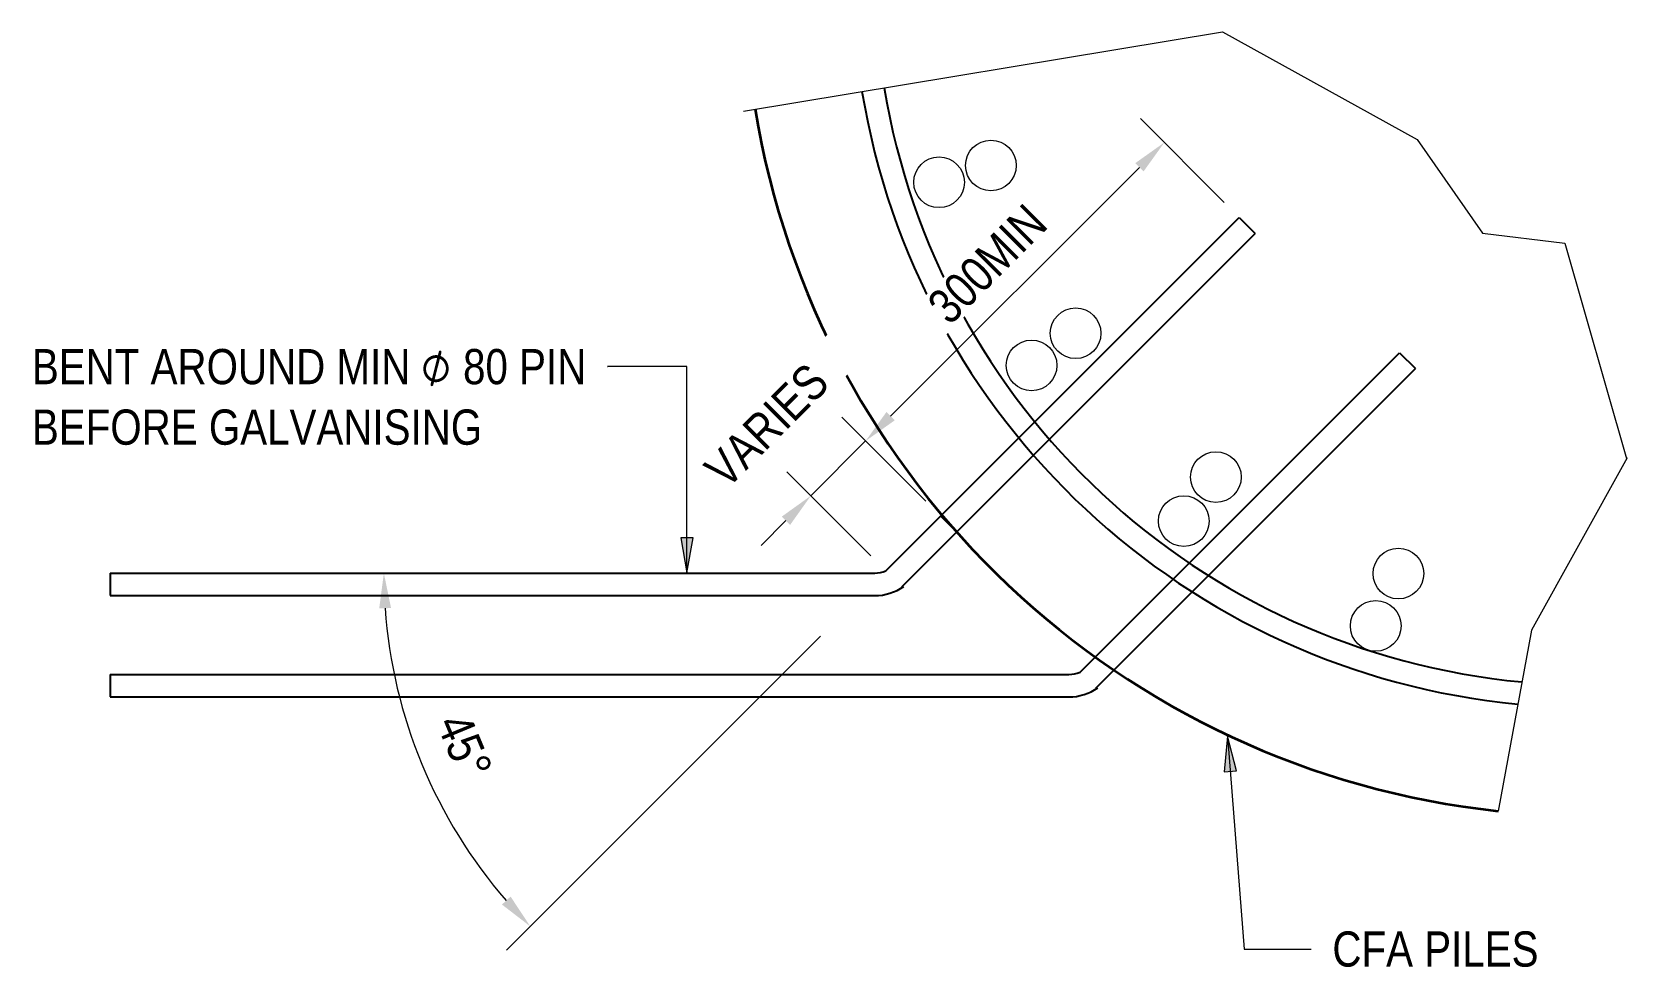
# Model space of a CAD drawing. Header units: metres. Extents: x 0.4 to 22.7, y 0.3 to 4.2.
# Drawn here: x 21.52 to 22.654, y 0.992 to 1.657 of the extents above; entities that cross this region are included whole.
import ezdxf

# ---------------------------------------------------------------- set-up
doc = ezdxf.new("R2010")
doc.units = ezdxf.units.M
doc.layers.get('Defpoints').update_dxf_attribs({"color": 41})
for name, color, linetype, lineweight in [('A-ANNO-DIMS', 7, 'Continuous', 9), ('A-DETL', 7, 'Continuous', 13), ('G-ANNO-TEXT', 7, 'Continuous', 9)]:
    doc.layers.add(name, color=color, linetype=linetype, lineweight=lineweight)
doc.styles.add('Arial Narrow_5', font='ARIALN.TTF', dxfattribs={"height": 0.025})
doc.styles.add('Segoe UI Symbol', font='seguisym.ttf', dxfattribs={"height": 0.025})
doc.dimstyles.new('Dimension_Angle_O___º__', dxfattribs={"dimscale": 0.3048, "dimtxt": 0.025586, "dimasz": 0.082021, "dimexe": 0.07874, "dimexo": 0.052493, "dimgap": 0.065617, "dimtad": 1, "dimdec": 3, "dimlfac": 1000, "dimrnd": 0.001, "dimzin": 0, "dimdsep": 46, "dimtxsty": 'Arial Narrow_5', "dimsah": 1, "dimcen": 0.09, "dimadec": 0, "dimazin": 0, "dimtfac": 1, "dimtdec": 4, "dimtix": 1, "dimtmove": 0, "dimatfit": 3, "dimfxl": 1, "dimtvp": 1, "dimtfill": 1, "dimtolj": 1, "dimtzin": 0, "dimlwd": 18, "dimlwe": 18, "dimarcsym": 2})
doc.dimstyles.new('Dimension_Standard_O__mm__4', dxfattribs={"dimscale": 0.3048, "dimtxt": 0.025586, "dimasz": 0.082021, "dimexe": 0.07874, "dimexo": 0.049213, "dimgap": 0.049213, "dimtad": 1, "dimdec": 0, "dimlfac": 1000, "dimzin": 0, "dimdsep": 46, "dimtxsty": 'Arial Narrow_5', "dimsah": 1, "dimcen": 0.09, "dimaunit": 1, "dimadec": 4, "dimazin": 0, "dimtfac": 1, "dimtdec": 4, "dimtix": 1, "dimtmove": 0, "dimatfit": 3, "dimfxl": 1, "dimtvp": 1, "dimtfill": 1, "dimtolj": 1, "dimtzin": 0, "dimlwd": 18, "dimlwe": 18, "dimarcsym": 2})
doc.dimstyles.new('Dimension_Standard_O__mm__5', dxfattribs={"dimscale": 0.3048, "dimtxt": 0.025586, "dimasz": 0.082021, "dimexe": 0.07874, "dimexo": 0.049213, "dimgap": 0.049213, "dimtad": 1, "dimdec": 0, "dimlfac": 1000, "dimzin": 0, "dimdsep": 46, "dimtxsty": 'Arial Narrow_5', "dimsah": 1, "dimcen": 0.09, "dimaunit": 1, "dimadec": 4, "dimazin": 0, "dimtfac": 1, "dimtdec": 4, "dimtix": 1, "dimtmove": 2, "dimatfit": 3, "dimfxl": 1, "dimtvp": 1, "dimtfill": 1, "dimtolj": 1, "dimtzin": 0, "dimlwd": 18, "dimlwe": 18, "dimarcsym": 2})

msp = doc.modelspace()

# ---------------------------------------------------------------- texts
at = {"layer": 'G-ANNO-TEXT', "char_height": 0.025, "attachment_point": 1, "style": 'Arial Narrow_5', "bg_fill": 3, "box_fill_scale": 1, "bg_fill_color": 256, "bg_fill_true_color": 13158600, "bg_fill_transparency": 0}
for s, insert in [('BENT AROUND MIN ', (21.5204929, 1.4312572)), ('BEFORE GALVANISING', (21.5204929, 1.3882625)), ('CFA PILES', (22.4442616, 1.0174183))]:
    msp.add_mtext(s, dxfattribs=dict(at, insert=insert))

# ---------------------------------------------------------------- blocks, each defined once
blk = doc.blocks.new('DIMBLOCK15-DRG-2873047 - DETAIL B')
at = {"layer": 'A-ANNO-DIMS', "color": 0, "lineweight": 18, "transparency": 16777216}
for p, q in [((21.7385, 1.272), (21.7945, 1.272)), ((22.0806, 1.2271), (21.8575, 1.0041))]:
    blk.add_line(p, q, dxfattribs=at)
blk.add_arc((22.1254, 1.272), 0.3549, 184.0366, 220.9634, dxfattribs=at)
at = {"layer": 'A-ANNO-DIMS', "color": 0, "transparency": 16777216}
for points in [[(21.7672, 1.2469), (21.7756, 1.2472), (21.7705, 1.272)], [(21.8605, 1.0422), (21.8544, 1.0365), (21.8745, 1.021)]]:
    blk.add_solid(points, dxfattribs=at)
at = {"layer": 'Defpoints', "color": 0, "transparency": 16777216}
for p in [(21.7225, 1.272), (22.1254, 1.272), (22.0919, 1.2384), (21.7826, 1.1802)]:
    blk.add_point(p, dxfattribs=at)
at = {"layer": 'A-ANNO-DIMS', "color": 0, "lineweight": 18, "transparency": 16777216, "insert": (21.8278, 1.1487), "char_height": 0.025, "width": 0.054583, "attachment_point": 5, "rotation": 292.5, "style": 'Arial Narrow_5', "bg_fill": 3, "box_fill_scale": 1.1, "bg_fill_color": 256, "bg_fill_true_color": 13158600, "bg_fill_transparency": 0}
blk.add_mtext('\\A1;45°', dxfattribs=at)
blk = doc.blocks.new('DIMBLOCK16-DRG-2873047 - DETAIL B')
at = {"layer": 'A-ANNO-DIMS', "color": 0, "lineweight": 18, "transparency": 16777216}
for p, q in [((22.3675, 1.5353), (22.3079, 1.595)), ((22.1304, 1.3836), (22.3072, 1.5603)), ((22.1554, 1.3232), (22.0958, 1.3828))]:
    blk.add_line(p, q, dxfattribs=at)
at = {"layer": 'A-ANNO-DIMS', "color": 0, "transparency": 16777216}
for points in [[(22.3042, 1.5633), (22.3101, 1.5574), (22.3249, 1.578)], [(22.1275, 1.3865), (22.1334, 1.3806), (22.1127, 1.3659)]]:
    blk.add_solid(points, dxfattribs=at)
at = {"layer": 'Defpoints', "color": 0, "transparency": 16777216}
for p in [(22.3249, 1.578), (22.3781, 1.5247), (22.166, 1.3126)]:
    blk.add_point(p, dxfattribs=at)
at = {"layer": 'A-ANNO-DIMS', "color": 0, "lineweight": 18, "transparency": 16777216, "insert": (22.1992, 1.4916), "char_height": 0.025, "width": 0.130122, "attachment_point": 5, "rotation": 45, "style": 'Arial Narrow_5', "bg_fill": 3, "box_fill_scale": 1.1, "bg_fill_color": 256, "bg_fill_true_color": 13158600, "bg_fill_transparency": 0}
blk.add_mtext('\\A1;300MIN', dxfattribs=at)
blk = doc.blocks.new('DIMBLOCK17-DRG-2873047 - DETAIL B')
at = {"layer": 'A-ANNO-DIMS', "color": 0, "lineweight": 18, "transparency": 16777216}
for p, q in [((22.1304, 1.3836), (22.1481, 1.4012)), ((22.1554, 1.3232), (22.0958, 1.3828)), ((22.1165, 1.2843), (22.0568, 1.3439)), ((22.0561, 1.3093), (22.0385, 1.2916))]:
    blk.add_line(p, q, dxfattribs=at)
at = {"layer": 'A-ANNO-DIMS', "color": 0, "transparency": 16777216}
blk.add_solid([(22.1275, 1.3865), (22.1334, 1.3806), (22.1127, 1.3659)], dxfattribs=at)
at = {"layer": 'Defpoints', "color": 0, "transparency": 16777216}
for p in [(22.1127, 1.3659), (22.166, 1.3126), (22.1271, 1.2737)]:
    blk.add_point(p, dxfattribs=at)
at = {"layer": 'A-ANNO-DIMS', "color": 0, "lineweight": 18, "transparency": 16777216, "insert": (21.9964, 1.3487), "char_height": 0.025, "width": 0.126223, "attachment_point": 1, "rotation": 45, "line_spacing_factor": 0.974696, "style": 'Arial Narrow_5', "bg_fill": 3, "box_fill_scale": 1.1, "bg_fill_color": 256, "bg_fill_true_color": 13158600, "bg_fill_transparency": 0}
blk.add_mtext('\\A1;VARIES', dxfattribs=at)
at = {"layer": 'A-ANNO-DIMS', "color": 0, "lineweight": 18, "transparency": 16777216}
blk.add_line((22.0738, 1.327), (22.1127, 1.3659), dxfattribs=at)
at = {"layer": 'A-ANNO-DIMS', "color": 0, "transparency": 16777216}
blk.add_solid([(22.0532, 1.3122), (22.0591, 1.3063), (22.0738, 1.327)], dxfattribs=at)

# ---------------------------------------------------------------- hatches: boundary and pattern name
at = {"layer": 'G-ANNO-TEXT'}
for points in [[(21.9857593, 1.2721626), (21.9901675, 1.2971626), (21.9813511, 1.2971626)], [(22.3698033, 1.1560904), (22.3673442, 1.1308241), (22.3761341, 1.1315068)]]:
    msp.add_hatch(color=256, dxfattribs=at).paths.add_polyline_path(points)

# ---------------------------------------------------------------- linework, layer by layer
at = {"layer": 'A-DETL', "lineweight": 9}
for p, q in [((22.0259379, 1.6003504), (22.3663232, 1.6565892)), ((22.3663232, 1.6565892), (22.5043848, 1.5800605)), ((22.5043848, 1.5800605), (22.5509626, 1.5135405)), ((22.5509626, 1.5135405), (22.6093421, 1.5063724)), ((22.6093421, 1.5063724), (22.6532522, 1.3533827)), ((22.6536005, 1.354011), (22.5857272, 1.2315643)), ((22.5857272, 1.2315643), (22.5620091, 1.1029453))]:
    msp.add_line(p, q, dxfattribs=at)
at = {"layer": 'A-DETL', "lineweight": 25}
for p, q in [((22.1270957, 1.2736624), (22.3781482, 1.5247149)), ((22.3781482, 1.5247149), (22.3894619, 1.5134012)), ((22.3781482, 1.5247149), (22.3894619, 1.5134012)), ((22.1384094, 1.2623487), (22.3894619, 1.5134012)), ((22.2649885, 1.2016624), (22.491971, 1.4286449)), ((22.491971, 1.4286449), (22.5032847, 1.4173312)), ((22.491971, 1.4286449), (22.5032847, 1.4173312)), ((22.2763022, 1.1903487), (22.5032847, 1.4173312)), ((22.1660162, 1.3125829), (22.1773299, 1.3012692)), ((21.5761095, 1.2720114), (22.1191387, 1.2720114)), ((21.5761095, 1.2720114), (21.5761095, 1.2560114)), ((21.5761095, 1.2560114), (22.1191387, 1.2560114)), ((21.5761095, 1.2000114), (22.2570315, 1.2000114)), ((21.5761095, 1.2000114), (21.5761095, 1.1840114)), ((21.5761095, 1.1840114), (22.2570315, 1.1840114))]:
    msp.add_line(p, q, dxfattribs=at)
at = {"layer": 'A-DETL', "color": 8, "lineweight": 18, "true_color": 0x808080}
for centre in [(22.2016922, 1.5616578), (22.1648758, 1.5496962), (22.2618835, 1.442405), (22.2305654, 1.419652), (22.3614779, 1.3403038), (22.3387237, 1.3089865), (22.4911402, 1.2717235), (22.4750133, 1.2345378)]:
    msp.add_circle(centre, 0.018, dxfattribs=at)
at = {"layer": 'A-DETL', "color": 8, "lineweight": 25, "true_color": 0x808080}
for radius, end in [(0.523, 264.5039957), (0.507, 264.6606903)]:
    msp.add_arc((22.6261095, 1.6995114), radius, 189.3817128, end, dxfattribs=at)
at = {"layer": 'A-DETL', "lineweight": 35}
msp.add_arc((22.6261095, 1.6995114), 0.6, 189.3817128, 263.867157, dxfattribs=at)
at = {"layer": 'A-DETL', "lineweight": 25}
for centre, radius, end in [((22.1191387, 1.2920114), 0.02, 293.4436541), ((22.1191387, 1.2920114), 0.036, 305), ((22.2570315, 1.2200114), 0.02, 293.4436541), ((22.2570315, 1.2200114), 0.036, 305)]:
    msp.add_arc(centre, radius, 270, end, dxfattribs=at)
at = {"layer": 'G-ANNO-TEXT'}
for p, q in [((21.9294479, 1.4187572), (21.9294929, 1.4187572)), ((21.9857593, 1.4187572), (21.9294479, 1.4187572)), ((21.9857593, 1.2721626), (21.9857593, 1.4187572)), ((21.9901675, 1.2971626), (21.9813511, 1.2971626)), ((21.9813511, 1.2971626), (21.9857593, 1.2721626)), ((21.9857593, 1.2721626), (21.9901675, 1.2971626)), ((22.3698033, 1.1560904), (22.3673442, 1.1308241)), ((22.3761341, 1.1315068), (22.3698033, 1.1560904)), ((22.3698033, 1.1560904), (22.3815445, 1.0049183)), ((22.3673442, 1.1308241), (22.3761341, 1.1315068)), ((22.3815445, 1.0049183), (22.4292616, 1.0049183))]:
    msp.add_line(p, q, dxfattribs=at)

msp.set_redraw_order([(e.dxf.handle, doc.entitydb.next_handle()) for e in msp.query("TEXT MTEXT ATTDEF DIMENSION ARC_DIMENSION")])  # texts and dimensions are drawn at this point

# ---------------------------------------------------------------- next in the draw order: texts
at = {"layer": 'G-ANNO-TEXT', "insert": (21.7969825, 1.4312572), "char_height": 0.025, "attachment_point": 1, "style": 'Segoe UI Symbol', "bg_fill": 3, "box_fill_scale": 1, "bg_fill_color": 256, "bg_fill_true_color": 13158600, "bg_fill_transparency": 0}
msp.add_mtext('\\fSegoe UI Symbol|b0|i0|c254|p34|;⌀', dxfattribs=at)

# ---------------------------------------------------------------- next in the draw order: dimensions: what is measured, and where the dimension line sits
at = {"layer": 'A-ANNO-DIMS', "lineweight": 18}
dim = msp.add_linear_dim(base=(22.3248584, 1.5780047), p1=(22.1660162, 1.3125829), p2=(22.3781482, 1.5247149), angle=45, dimstyle='Dimension_Standard_O__mm__4', override={"dimpost": '<>MIN', "dimfxl": 0.3}, dxfattribs=at)
dim.commit()
dim.dimension.update_dxf_attribs({"geometry": 'DIMBLOCK16-DRG-2873047 - DETAIL B', "text_midpoint": (22.1991601, 1.491571)})
dim = msp.add_angular_dim_3p(base=(21.7826136, 1.1801501), center=(22.1254447, 1.2720114), p1=(21.7225199, 1.2720114), p2=(22.0918721, 1.2384388), dimstyle='Dimension_Angle_O___º__', override={"dimpost": '<>', "dimfxl": 0.370875}, dxfattribs=at)
dim.commit()
dim.dimension.update_dxf_attribs({"geometry": 'DIMBLOCK15-DRG-2873047 - DETAIL B', "text_midpoint": (21.8277599, 1.1487063)})

# ---------------------------------------------------------------- next in the draw order: texts
at = {"layer": 'G-ANNO-TEXT', "insert": (21.8267482, 1.4312572), "char_height": 0.025, "attachment_point": 1, "style": 'Arial Narrow_5', "bg_fill": 3, "box_fill_scale": 1, "bg_fill_color": 256, "bg_fill_true_color": 13158600, "bg_fill_transparency": 0}
msp.add_mtext('80 PIN ', dxfattribs=at)

# ---------------------------------------------------------------- next in the draw order: dimensions: what is measured, and where the dimension line sits
at = {"layer": 'A-ANNO-DIMS', "lineweight": 18}
dim = msp.add_linear_dim(base=(22.1127264, 1.3658727), p1=(22.1270957, 1.2736624), p2=(22.1660162, 1.3125829), angle=45, text='VARIES', dimstyle='Dimension_Standard_O__mm__5', override={"dimpost": '<>', "dimfxl": 0.055042}, dxfattribs=at)
dim.commit()
dim.dimension.update_dxf_attribs({"geometry": 'DIMBLOCK17-DRG-2873047 - DETAIL B', "text_midpoint": (22.0527688, 1.3815324), "dimtype": 160, "text_rotation": 45})

doc.saveas('drawing.dxf')
